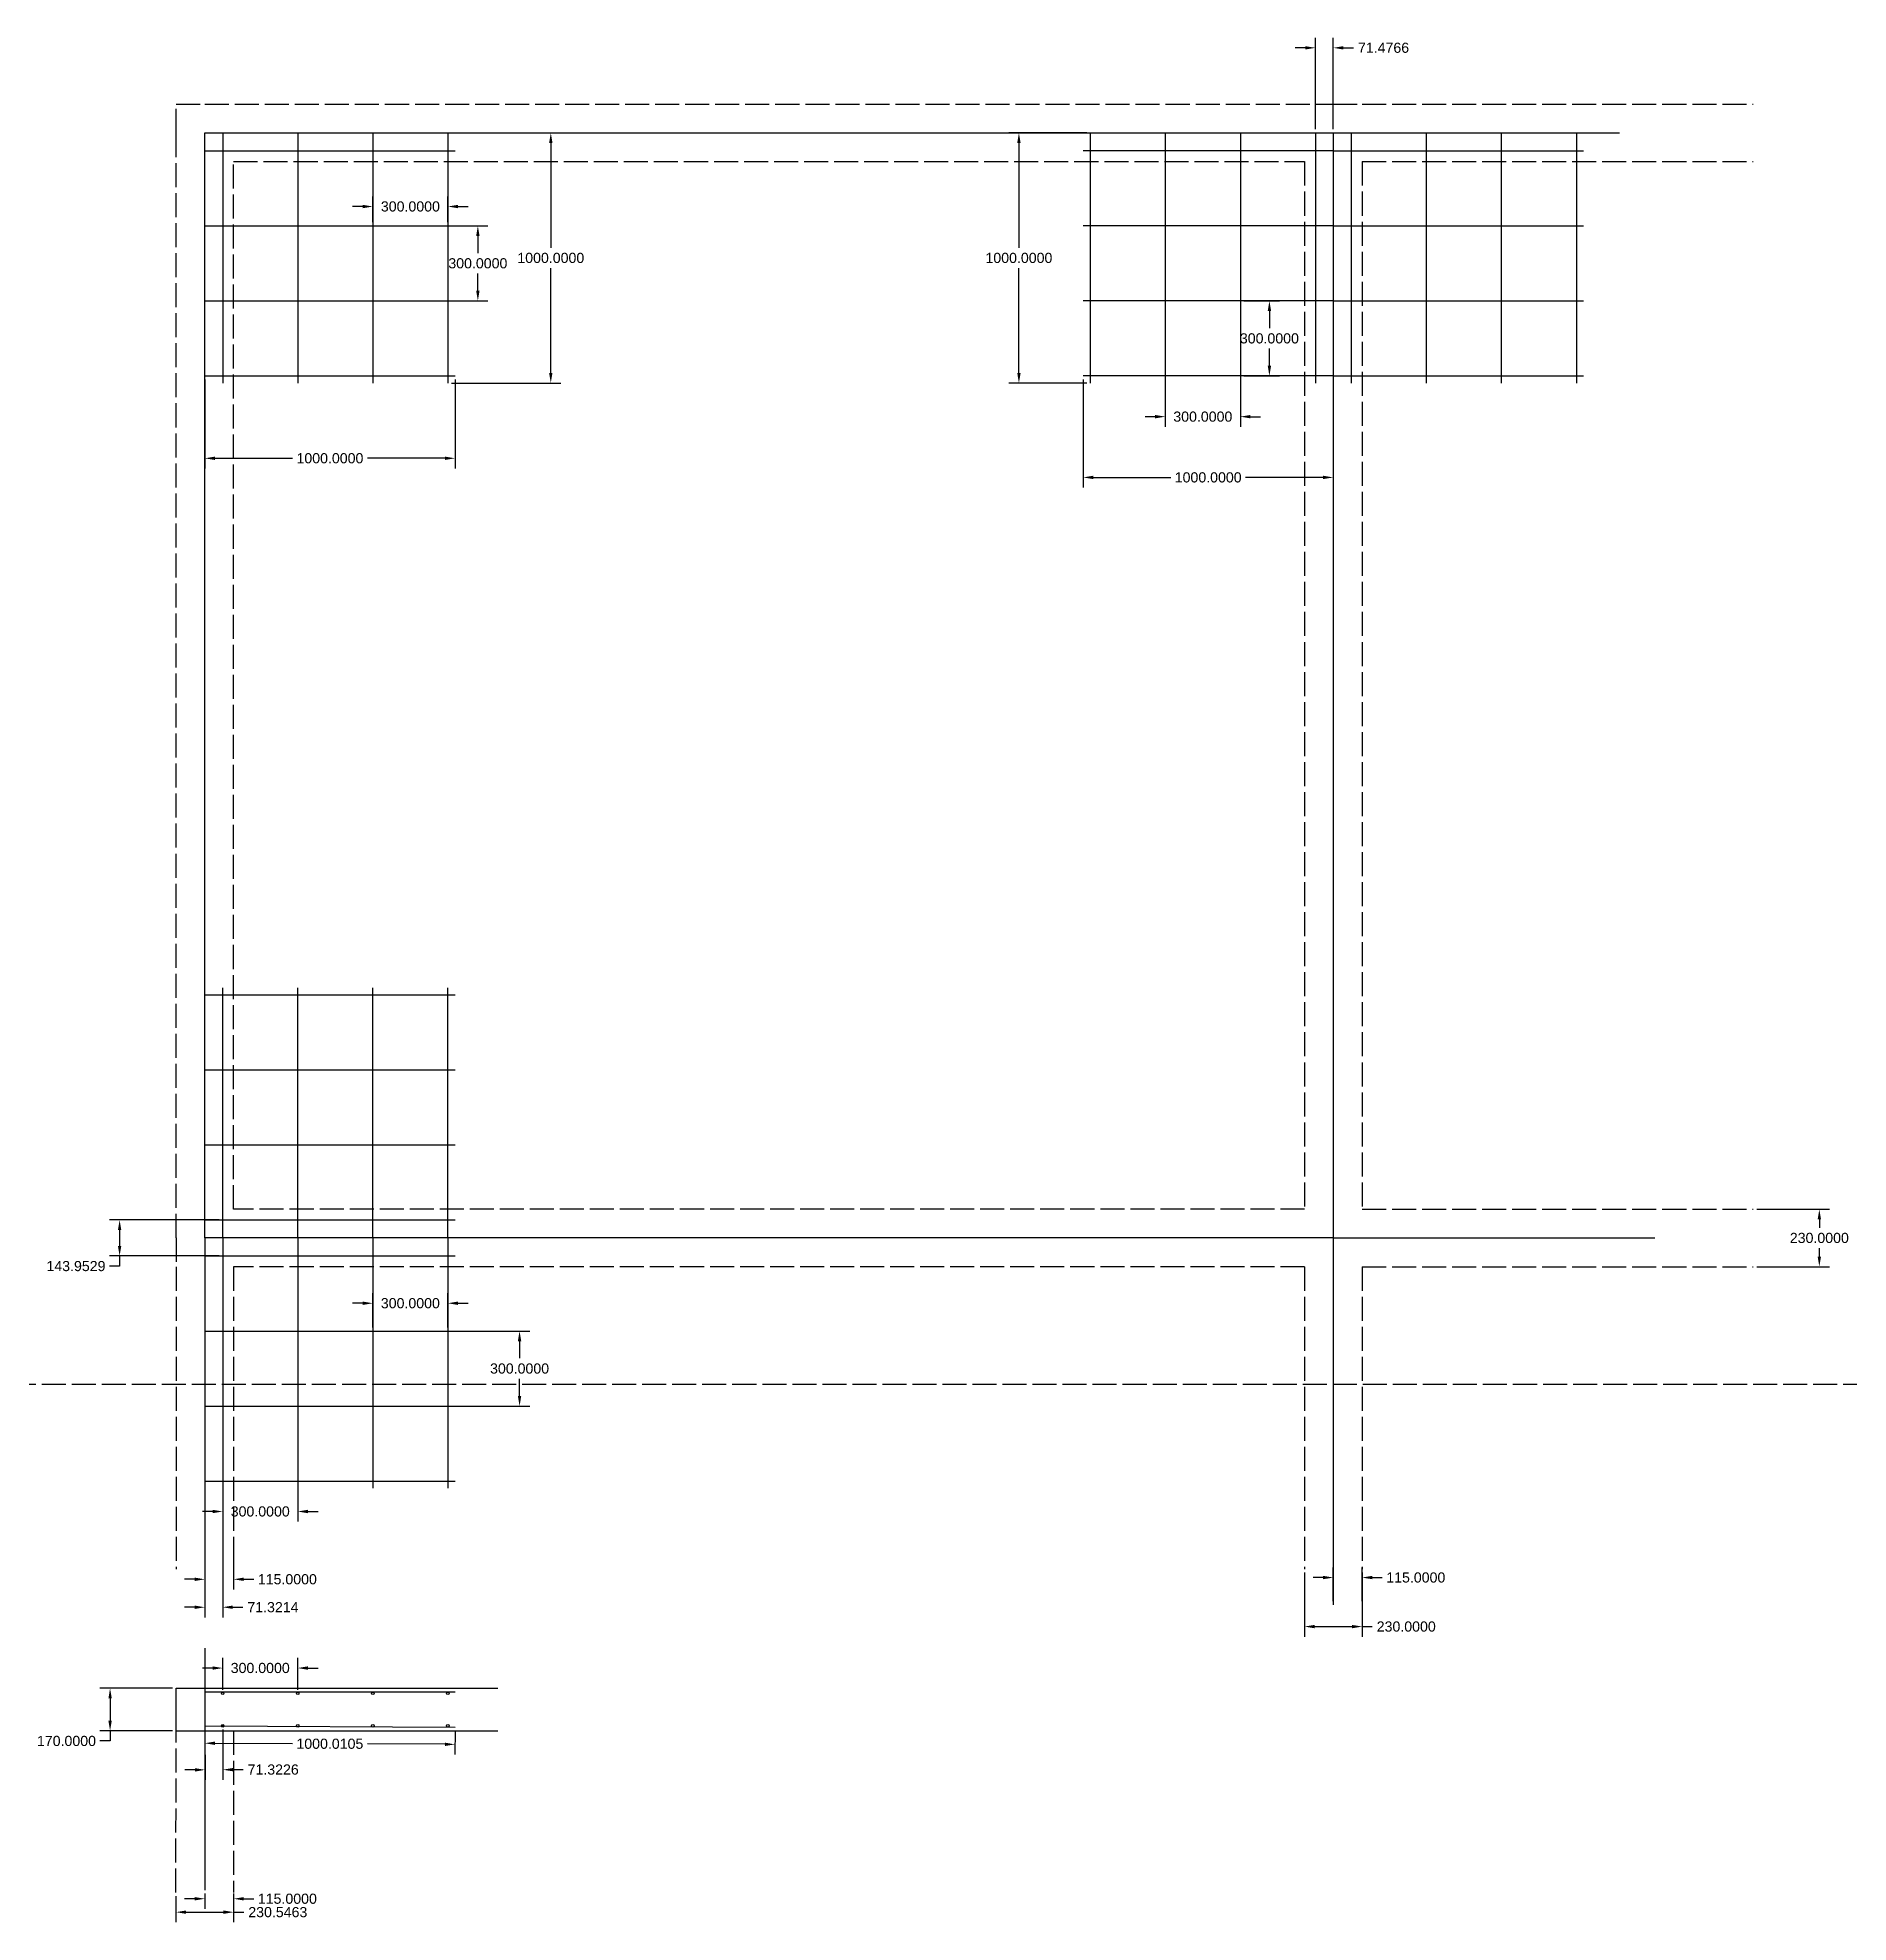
# Model space of a CAD drawing. Header units: millimetres. Extents: x 33248 to 58046, y 1697 to 11317.
# Drawn here: x 50809 to 58046, y 3784 to 11317 of the extents above; entities that cross this region are included whole.
import ezdxf

# ---------------------------------------------------------------- set-up
doc = ezdxf.new("R2010")
doc.units = ezdxf.units.MM
doc.header["$LTSCALE"] = 8
doc.linetypes.add('ACAD_ISO02W100', pattern=[15, 12, -3])
for name, color, linetype in [('Brick Wall', 32, 'ACAD_ISO02W100'), ('Construction Lines', 30, 'ACAD_ISO02W100'), ('Dimensions', 130, 'Continuous'), ('Torsional Reinforcements', 119, 'Continuous')]:
    doc.layers.add(name, color=color, linetype=linetype)
doc.styles.get("Standard").update_dxf_attribs({"font": 'arial.ttf'})
doc.dimstyles.get("Standard").update_dxf_attribs({"dimscale": 225, "dimtxt": 0.18, "dimasz": 0.18, "dimexe": 0.18, "dimexo": 0.0625, "dimgap": 0.09, "dimtad": 0, "dimtih": 1, "dimtoh": 1, "dimdec": 4, "dimzin": 0, "dimdsep": 46, "dimtxsty": 'Standard', "dimcen": 0.09, "dimadec": 0, "dimazin": 0, "dimtfac": 1, "dimtdec": 4, "dimtofl": 0, "dimtmove": 0, "dimatfit": 3, "dimfxl": 1, "dimtolj": 1, "dimtzin": 0, "dimarcsym": 0})

msp = doc.modelspace()

# ---------------------------------------------------------------- blocks, each defined once
blk = doc.blocks.new('*D37')
at = {"color": 0, "lineweight": -2, "transparency": 16777216}
for p, q in [((51361.8, 3888.6), (51361.8, 3784)), ((51592.3, 3888.6), (51592.3, 3784)), ((51402.3, 3824.5), (51551.8, 3824.5)), ((51592.3, 3824.5), (51632.8, 3824.5))]:
    blk.add_line(p, q, dxfattribs=at)
at = {"color": 0, "transparency": 16777216}
for points in [[(51402.3, 3831.3), (51402.3, 3817.8), (51361.8, 3824.5)], [(51551.8, 3831.3), (51551.8, 3817.8), (51592.3, 3824.5)]]:
    blk.add_solid(points, dxfattribs=at)
at = {"layer": 'Defpoints', "color": 0, "transparency": 16777216}
for p in [(51361.8, 3902.7), (51592.3, 3902.7), (51592.3, 3824.5)]:
    blk.add_point(p, dxfattribs=at)
at = {"color": 0, "transparency": 16777216, "insert": (51769, 3824.5), "char_height": 40.5, "attachment_point": 5}
blk.add_mtext('\\A1;230.5463', dxfattribs=at)
blk = doc.blocks.new('*D40')
at = {"layer": 'Defpoints', "color": 0, "transparency": 16777216}
for p in [(51362.3, 4719.2), (51098.6, 4549.2), (51362.3, 4549.2)]:
    blk.add_point(p, dxfattribs=at)
at = {"layer": 'Dimensions', "color": 0, "lineweight": -2, "transparency": 16777216}
for p, q in [((51348.3, 4719.2), (51058.1, 4719.2)), ((51098.6, 4678.7), (51098.6, 4589.7)), ((51348.3, 4549.2), (51058.1, 4549.2)), ((51098.6, 4549.2), (51098.6, 4508.7)), ((51098.6, 4508.7), (51058.1, 4508.7))]:
    blk.add_line(p, q, dxfattribs=at)
at = {"layer": 'Dimensions', "color": 0, "transparency": 16777216}
for points in [[(51091.9, 4678.7), (51105.4, 4678.7), (51098.6, 4719.2)], [(51091.9, 4589.7), (51105.4, 4589.7), (51098.6, 4549.2)]]:
    blk.add_solid(points, dxfattribs=at)
at = {"layer": 'Dimensions', "color": 0, "transparency": 16777216, "insert": (50924.3, 4508.7), "char_height": 40.5, "attachment_point": 5}
blk.add_mtext('\\A1;170.0000', dxfattribs=at)
blk = doc.blocks.new('*D41')
at = {"layer": 'Defpoints', "color": 0, "transparency": 16777216}
for p in [(51477.3, 3912.7), (51592.3, 3912.7), (51592.3, 3878.1)]:
    blk.add_point(p, dxfattribs=at)
at = {"layer": 'Dimensions', "color": 0, "lineweight": -2, "transparency": 16777216}
for p, q in [((51436.8, 3878.1), (51396.3, 3878.1)), ((51477.3, 3898.6), (51477.3, 3837.6)), ((51592.3, 3898.6), (51592.3, 3837.6)), ((51632.8, 3878.1), (51673.3, 3878.1))]:
    blk.add_line(p, q, dxfattribs=at)
at = {"layer": 'Dimensions', "color": 0, "transparency": 16777216}
for points in [[(51436.8, 3884.9), (51436.8, 3871.4), (51477.3, 3878.1)], [(51632.8, 3884.9), (51632.8, 3871.4), (51592.3, 3878.1)]]:
    blk.add_solid(points, dxfattribs=at)
at = {"layer": 'Dimensions', "color": 0, "transparency": 16777216, "insert": (51807.1, 3878.1), "char_height": 40.5, "attachment_point": 5}
blk.add_mtext('\\A1;115.0000', dxfattribs=at)
blk = doc.blocks.new('*D42')
at = {"layer": 'Defpoints', "color": 0, "transparency": 16777216}
for p in [(51848.7, 4800.3), (51548.7, 4699.2), (51848.7, 4699.2)]:
    blk.add_point(p, dxfattribs=at)
at = {"layer": 'Dimensions', "color": 0, "lineweight": -2, "transparency": 16777216}
for p, q in [((51548.7, 4713.3), (51548.7, 4840.8)), ((51848.7, 4713.3), (51848.7, 4840.8)), ((51508.2, 4800.3), (51467.7, 4800.3)), ((51889.2, 4800.3), (51929.7, 4800.3))]:
    blk.add_line(p, q, dxfattribs=at)
at = {"layer": 'Dimensions', "color": 0, "transparency": 16777216}
for points in [[(51508.2, 4807), (51508.2, 4793.5), (51548.7, 4800.3)], [(51889.2, 4807), (51889.2, 4793.5), (51848.7, 4800.3)]]:
    blk.add_solid(points, dxfattribs=at)
at = {"layer": 'Dimensions', "color": 0, "transparency": 16777216, "insert": (51698.7, 4800.3), "char_height": 40.5, "attachment_point": 5}
blk.add_mtext('\\A1;300.0000', dxfattribs=at)
blk = doc.blocks.new('*D43')
at = {"layer": 'Defpoints', "color": 0, "transparency": 16777216}
for p in [(51477.3, 4568.8), (51548.7, 4569.2), (51549.7, 4393.9)]:
    blk.add_point(p, dxfattribs=at)
at = {"layer": 'Dimensions', "color": 0, "lineweight": -2, "transparency": 16777216}
for p, q in [((51477.4, 4554.7), (51478.6, 4353)), ((51548.7, 4555.2), (51549.9, 4353.4)), ((51437.9, 4393.3), (51397.4, 4393)), ((51590.2, 4394.2), (51630.7, 4394.4))]:
    blk.add_line(p, q, dxfattribs=at)
at = {"layer": 'Dimensions', "color": 0, "transparency": 16777216}
for points in [[(51437.8, 4400), (51437.9, 4386.5), (51478.4, 4393.5)], [(51590.1, 4400.9), (51590.2, 4387.4), (51549.7, 4393.9)]]:
    blk.add_solid(points, dxfattribs=at)
at = {"layer": 'Dimensions', "color": 0, "transparency": 16777216, "insert": (51750.5, 4394.4), "char_height": 40.5, "attachment_point": 5}
blk.add_mtext('\\A1;71.3226', dxfattribs=at)
blk = doc.blocks.new('*D44')
at = {"layer": 'Defpoints', "color": 0, "transparency": 16777216}
for p in [(51477.3, 4568.8), (52477.3, 4564.2), (52477, 4495.2)]:
    blk.add_point(p, dxfattribs=at)
at = {"layer": 'Dimensions', "color": 0, "lineweight": -2, "transparency": 16777216}
for p, q in [((51477.3, 4554.7), (51476.8, 4459.3)), ((52477.3, 4550.2), (52476.8, 4454.7)), ((51517.5, 4499.6), (51827.3, 4498.2)), ((52436.5, 4495.4), (52126.8, 4496.8))]:
    blk.add_line(p, q, dxfattribs=at)
at = {"layer": 'Dimensions', "color": 0, "transparency": 16777216}
for points in [[(51517.5, 4506.4), (51517.5, 4492.9), (51477, 4499.8)], [(52436.5, 4502.2), (52436.5, 4488.7), (52477, 4495.2)]]:
    blk.add_solid(points, dxfattribs=at)
at = {"layer": 'Dimensions', "color": 0, "transparency": 16777216, "insert": (51977, 4497.5), "char_height": 40.5, "attachment_point": 5}
blk.add_mtext('\\A1;1000.0105', dxfattribs=at)
blk = doc.blocks.new('*D45')
at = {"color": 0, "lineweight": -2, "transparency": 16777216}
for p, q in [((57679.9, 6634.2), (57970.4, 6634.2)), ((57929.9, 6593.7), (57929.9, 6560.2)), ((57929.9, 6444.7), (57929.9, 6478.3)), ((57679.9, 6404.2), (57970.4, 6404.2))]:
    blk.add_line(p, q, dxfattribs=at)
at = {"color": 0, "transparency": 16777216}
for points in [[(57923.1, 6593.7), (57936.6, 6593.7), (57929.9, 6634.2)], [(57923.1, 6444.7), (57936.6, 6444.7), (57929.9, 6404.2)]]:
    blk.add_solid(points, dxfattribs=at)
at = {"layer": 'Defpoints', "color": 0, "transparency": 16777216}
for p in [(57665.8, 6634.2), (57665.8, 6404.2), (57929.9, 6404.2)]:
    blk.add_point(p, dxfattribs=at)
at = {"color": 0, "transparency": 16777216, "insert": (57929.9, 6519.2), "char_height": 40.5, "attachment_point": 5}
blk.add_mtext('\\A1;230.0000', dxfattribs=at)
blk = doc.blocks.new('*D46')
at = {"color": 0, "lineweight": -2, "transparency": 16777216}
for p, q in [((55872.3, 5181.8), (55872.3, 4925.5)), ((56102.3, 5181.8), (56102.3, 4925.5)), ((55912.8, 4966), (56061.8, 4966)), ((56102.3, 4966), (56142.8, 4966))]:
    blk.add_line(p, q, dxfattribs=at)
at = {"color": 0, "transparency": 16777216}
for points in [[(55912.8, 4972.7), (55912.8, 4959.2), (55872.3, 4966)], [(56061.8, 4972.7), (56061.8, 4959.2), (56102.3, 4966)]]:
    blk.add_solid(points, dxfattribs=at)
at = {"layer": 'Defpoints', "color": 0, "transparency": 16777216}
for p in [(55872.3, 5195.9), (56102.3, 5195.9), (56102.3, 4966)]:
    blk.add_point(p, dxfattribs=at)
at = {"color": 0, "transparency": 16777216, "insert": (56278.9, 4966), "char_height": 40.5, "attachment_point": 5}
blk.add_mtext('\\A1;230.0000', dxfattribs=at)
blk = doc.blocks.new('*D47')
at = {"color": 0, "lineweight": -2, "transparency": 16777216}
for p, q in [((55987.3, 5067.2), (55987.3, 5202.5)), ((56102.3, 5067.2), (56102.3, 5202.5)), ((55946.8, 5162), (55906.3, 5162)), ((56142.8, 5162), (56183.3, 5162))]:
    blk.add_line(p, q, dxfattribs=at)
at = {"color": 0, "transparency": 16777216}
for points in [[(55946.8, 5168.8), (55946.8, 5155.3), (55987.3, 5162)], [(56142.8, 5168.8), (56142.8, 5155.3), (56102.3, 5162)]]:
    blk.add_solid(points, dxfattribs=at)
at = {"layer": 'Defpoints', "color": 0, "transparency": 16777216}
for p in [(56102.3, 5162), (55987.3, 5053.2), (56102.3, 5053.2)]:
    blk.add_point(p, dxfattribs=at)
at = {"color": 0, "transparency": 16777216, "insert": (56317.1, 5162), "char_height": 40.5, "attachment_point": 5}
blk.add_mtext('\\A1;115.0000', dxfattribs=at)
blk = doc.blocks.new('*D48')
at = {"color": 0, "lineweight": -2, "transparency": 16777216}
for p, q in [((51477.3, 5533.2), (51477.3, 5002.8)), ((51548.7, 5533.2), (51548.7, 5002.8)), ((51436.8, 5043.3), (51396.3, 5043.3)), ((51589.2, 5043.3), (51629.7, 5043.3))]:
    blk.add_line(p, q, dxfattribs=at)
at = {"color": 0, "transparency": 16777216}
for points in [[(51436.8, 5050.1), (51436.8, 5036.6), (51477.3, 5043.3)], [(51589.2, 5050.1), (51589.2, 5036.6), (51548.7, 5043.3)]]:
    blk.add_solid(points, dxfattribs=at)
at = {"layer": 'Defpoints', "color": 0, "transparency": 16777216}
for p in [(51477.3, 5547.2), (51548.7, 5547.2), (51548.7, 5043.3)]:
    blk.add_point(p, dxfattribs=at)
at = {"color": 0, "transparency": 16777216, "insert": (51749.5, 5043.3), "char_height": 40.5, "attachment_point": 5}
blk.add_mtext('\\A1;71.3214', dxfattribs=at)
blk = doc.blocks.new('*D49')
at = {"color": 0, "lineweight": -2, "transparency": 16777216}
for p, q in [((51477.3, 5314.3), (51477.3, 5114.5)), ((51592.3, 5314.3), (51592.3, 5114.5)), ((51436.8, 5155), (51396.3, 5155)), ((51632.8, 5155), (51673.3, 5155))]:
    blk.add_line(p, q, dxfattribs=at)
at = {"color": 0, "transparency": 16777216}
for points in [[(51436.8, 5161.8), (51436.8, 5148.3), (51477.3, 5155)], [(51632.8, 5161.8), (51632.8, 5148.3), (51592.3, 5155)]]:
    blk.add_solid(points, dxfattribs=at)
at = {"layer": 'Defpoints', "color": 0, "transparency": 16777216}
for p in [(51477.3, 5328.3), (51592.3, 5328.3), (51592.3, 5155)]:
    blk.add_point(p, dxfattribs=at)
at = {"color": 0, "transparency": 16777216, "insert": (51807.1, 5155), "char_height": 40.5, "attachment_point": 5}
blk.add_mtext('\\A1;115.0000', dxfattribs=at)
blk = doc.blocks.new('*D50')
at = {"color": 0, "lineweight": -2, "transparency": 16777216}
for p, q in [((51548.7, 5533.2), (51548.7, 5385.5)), ((51848.7, 5533.2), (51848.7, 5385.5)), ((51508.2, 5426), (51467.7, 5426)), ((51889.2, 5426), (51929.7, 5426))]:
    blk.add_line(p, q, dxfattribs=at)
at = {"color": 0, "transparency": 16777216}
for points in [[(51508.2, 5432.7), (51508.2, 5419.2), (51548.7, 5426)], [(51889.2, 5432.7), (51889.2, 5419.2), (51848.7, 5426)]]:
    blk.add_solid(points, dxfattribs=at)
at = {"layer": 'Defpoints', "color": 0, "transparency": 16777216}
for p in [(51548.7, 5547.2), (51848.7, 5547.2), (51848.7, 5426)]:
    blk.add_point(p, dxfattribs=at)
at = {"color": 0, "transparency": 16777216, "insert": (51698.7, 5426), "char_height": 40.5, "attachment_point": 5}
blk.add_mtext('\\A1;300.0000', dxfattribs=at)
blk = doc.blocks.new('*D51')
at = {"color": 0, "lineweight": -2, "transparency": 16777216}
for p, q in [((52462.7, 6147.2), (52775.7, 6147.2)), ((52735.2, 6106.7), (52735.2, 6038.2)), ((52735.2, 5887.7), (52735.2, 5956.3)), ((52462.7, 5847.2), (52775.7, 5847.2))]:
    blk.add_line(p, q, dxfattribs=at)
at = {"color": 0, "transparency": 16777216}
for points in [[(52728.4, 6106.7), (52741.9, 6106.7), (52735.2, 6147.2)], [(52728.4, 5887.7), (52741.9, 5887.7), (52735.2, 5847.2)]]:
    blk.add_solid(points, dxfattribs=at)
at = {"layer": 'Defpoints', "color": 0, "transparency": 16777216}
for p in [(52448.7, 6147.2), (52448.7, 5847.2), (52735.2, 5847.2)]:
    blk.add_point(p, dxfattribs=at)
at = {"color": 0, "transparency": 16777216, "insert": (52735.2, 5997.2), "char_height": 40.5, "attachment_point": 5}
blk.add_mtext('\\A1;300.0000', dxfattribs=at)
blk = doc.blocks.new('*D52')
at = {"color": 0, "lineweight": -2, "transparency": 16777216}
for p, q in [((52108.2, 6258.3), (52067.7, 6258.3)), ((52148.7, 6161.3), (52148.7, 6298.8)), ((52448.7, 6161.3), (52448.7, 6298.8)), ((52489.2, 6258.3), (52529.7, 6258.3))]:
    blk.add_line(p, q, dxfattribs=at)
at = {"color": 0, "transparency": 16777216}
for points in [[(52108.2, 6265.1), (52108.2, 6251.6), (52148.7, 6258.3)], [(52489.2, 6265.1), (52489.2, 6251.6), (52448.7, 6258.3)]]:
    blk.add_solid(points, dxfattribs=at)
at = {"layer": 'Defpoints', "color": 0, "transparency": 16777216}
for p in [(52448.7, 6258.3), (52148.7, 6147.2), (52448.7, 6147.2)]:
    blk.add_point(p, dxfattribs=at)
at = {"color": 0, "transparency": 16777216, "insert": (52298.7, 6258.3), "char_height": 40.5, "attachment_point": 5}
blk.add_mtext('\\A1;300.0000', dxfattribs=at)
blk = doc.blocks.new('*D53')
at = {"color": 0, "lineweight": -2, "transparency": 16777216}
for p, q in [((51534.6, 6591.2), (51096.2, 6591.2)), ((51136.7, 6550.7), (51136.7, 6487.7)), ((51534.6, 6447.2), (51096.2, 6447.2)), ((51136.7, 6406.7), (51096.2, 6406.7)), ((51136.7, 6447.2), (51136.7, 6406.7))]:
    blk.add_line(p, q, dxfattribs=at)
at = {"color": 0, "transparency": 16777216}
for points in [[(51129.9, 6550.7), (51143.4, 6550.7), (51136.7, 6591.2)], [(51129.9, 6487.7), (51143.4, 6487.7), (51136.7, 6447.2)]]:
    blk.add_solid(points, dxfattribs=at)
at = {"layer": 'Defpoints', "color": 0, "transparency": 16777216}
for p in [(51548.7, 6591.2), (51136.7, 6447.2), (51548.7, 6447.2)]:
    blk.add_point(p, dxfattribs=at)
at = {"color": 0, "transparency": 16777216, "insert": (50962.3, 6406.7), "char_height": 40.5, "attachment_point": 5}
blk.add_mtext('\\A1;143.9529', dxfattribs=at)
blk = doc.blocks.new('*D54')
at = {"color": 0, "lineweight": -2, "transparency": 16777216}
for p, q in [((51477.3, 9950.6), (51477.3, 9595)), ((52477.3, 9950.6), (52477.3, 9595)), ((51517.8, 9635.5), (51827.8, 9635.5)), ((52436.8, 9635.5), (52126.9, 9635.5))]:
    blk.add_line(p, q, dxfattribs=at)
at = {"color": 0, "transparency": 16777216}
for points in [[(51517.8, 9642.3), (51517.8, 9628.8), (51477.3, 9635.5)], [(52436.8, 9642.3), (52436.8, 9628.8), (52477.3, 9635.5)]]:
    blk.add_solid(points, dxfattribs=at)
at = {"layer": 'Defpoints', "color": 0, "transparency": 16777216}
for p in [(51477.3, 9964.6), (52477.3, 9964.6), (51477.3, 9635.5)]:
    blk.add_point(p, dxfattribs=at)
at = {"color": 0, "transparency": 16777216, "insert": (51977.3, 9635.5), "char_height": 40.5, "attachment_point": 5}
blk.add_mtext('\\A1;1000.0000', dxfattribs=at)
blk = doc.blocks.new('*D55')
at = {"color": 0, "lineweight": -2, "transparency": 16777216}
for p, q in [((52463, 10936.2), (52900.5, 10936.2)), ((52860, 10895.7), (52860, 10477.1)), ((52860, 9976.7), (52860, 10395.3)), ((52463, 9936.2), (52900.5, 9936.2))]:
    blk.add_line(p, q, dxfattribs=at)
at = {"color": 0, "transparency": 16777216}
for points in [[(52853.2, 10895.7), (52866.7, 10895.7), (52860, 10936.2)], [(52853.2, 9976.7), (52866.7, 9976.7), (52860, 9936.2)]]:
    blk.add_solid(points, dxfattribs=at)
at = {"layer": 'Defpoints', "color": 0, "transparency": 16777216}
for p in [(52448.9, 10936.2), (52448.9, 9936.2), (52860, 9936.2)]:
    blk.add_point(p, dxfattribs=at)
at = {"color": 0, "transparency": 16777216, "insert": (52860, 10436.2), "char_height": 40.5, "attachment_point": 5}
blk.add_mtext('\\A1;1000.0000', dxfattribs=at)
blk = doc.blocks.new('*D56')
at = {"color": 0, "lineweight": -2, "transparency": 16777216}
for p, q in [((52108.4, 10641.8), (52067.9, 10641.8)), ((52148.9, 10578.7), (52148.9, 10682.3)), ((52448.9, 10578.7), (52448.9, 10682.3)), ((52489.4, 10641.8), (52529.9, 10641.8))]:
    blk.add_line(p, q, dxfattribs=at)
at = {"color": 0, "transparency": 16777216}
for points in [[(52108.4, 10648.5), (52108.4, 10635), (52148.9, 10641.8)], [(52489.4, 10648.5), (52489.4, 10635), (52448.9, 10641.8)]]:
    blk.add_solid(points, dxfattribs=at)
at = {"layer": 'Defpoints', "color": 0, "transparency": 16777216}
for p in [(52448.9, 10641.8), (52148.9, 10564.6), (52448.9, 10564.6)]:
    blk.add_point(p, dxfattribs=at)
at = {"color": 0, "transparency": 16777216, "insert": (52298.9, 10641.8), "char_height": 40.5, "attachment_point": 5}
blk.add_mtext('\\A1;300.0000', dxfattribs=at)
blk = doc.blocks.new('*D57')
at = {"color": 0, "lineweight": -2, "transparency": 16777216}
for p, q in [((52463, 10564.6), (52609, 10564.6)), ((52568.5, 10524.1), (52568.5, 10455.6)), ((52568.5, 10305.1), (52568.5, 10373.7)), ((52463, 10264.6), (52609, 10264.6))]:
    blk.add_line(p, q, dxfattribs=at)
at = {"color": 0, "transparency": 16777216}
for points in [[(52561.7, 10524.1), (52575.2, 10524.1), (52568.5, 10564.6)], [(52561.7, 10305.1), (52575.2, 10305.1), (52568.5, 10264.6)]]:
    blk.add_solid(points, dxfattribs=at)
at = {"layer": 'Defpoints', "color": 0, "transparency": 16777216}
for p in [(52448.9, 10564.6), (52448.9, 10264.6), (52568.5, 10264.6)]:
    blk.add_point(p, dxfattribs=at)
at = {"color": 0, "transparency": 16777216, "insert": (52568.5, 10414.6), "char_height": 40.5, "attachment_point": 5}
blk.add_mtext('\\A1;300.0000', dxfattribs=at)
blk = doc.blocks.new('*D58')
at = {"color": 0, "lineweight": -2, "transparency": 16777216}
for p, q in [((55001.8, 10936.2), (54690.4, 10936.2)), ((54730.9, 10895.7), (54730.9, 10477.1)), ((54730.9, 9976.7), (54730.9, 10395.3)), ((55001.8, 9936.2), (54690.4, 9936.2))]:
    blk.add_line(p, q, dxfattribs=at)
at = {"color": 0, "transparency": 16777216}
for points in [[(54724.2, 10895.7), (54737.7, 10895.7), (54730.9, 10936.2)], [(54724.2, 9976.7), (54737.7, 9976.7), (54730.9, 9936.2)]]:
    blk.add_solid(points, dxfattribs=at)
at = {"layer": 'Defpoints', "color": 0, "transparency": 16777216}
for p in [(55015.9, 10936.2), (54730.9, 9936.2), (55015.9, 9936.2)]:
    blk.add_point(p, dxfattribs=at)
at = {"color": 0, "transparency": 16777216, "insert": (54730.9, 10436.2), "char_height": 40.5, "attachment_point": 5}
blk.add_mtext('\\A1;1000.0000', dxfattribs=at)
blk = doc.blocks.new('*D59')
at = {"color": 0, "lineweight": -2, "transparency": 16777216}
for p, q in [((54987.3, 9950.6), (54987.3, 9518.5)), ((55987.3, 9950.6), (55987.3, 9518.5)), ((55027.8, 9559), (55337.8, 9559)), ((55946.8, 9559), (55636.9, 9559))]:
    blk.add_line(p, q, dxfattribs=at)
at = {"color": 0, "transparency": 16777216}
for points in [[(55027.8, 9565.8), (55027.8, 9552.3), (54987.3, 9559)], [(55946.8, 9565.8), (55946.8, 9552.3), (55987.3, 9559)]]:
    blk.add_solid(points, dxfattribs=at)
at = {"layer": 'Defpoints', "color": 0, "transparency": 16777216}
for p in [(54987.3, 9964.6), (55987.3, 9964.6), (55987.3, 9559)]:
    blk.add_point(p, dxfattribs=at)
at = {"color": 0, "transparency": 16777216, "insert": (55487.3, 9559), "char_height": 40.5, "attachment_point": 5}
blk.add_mtext('\\A1;1000.0000', dxfattribs=at)
blk = doc.blocks.new('*D60')
at = {"color": 0, "lineweight": -2, "transparency": 16777216}
for p, q in [((55315.9, 9950.6), (55315.9, 9761.3)), ((55615.9, 9950.6), (55615.9, 9761.3)), ((55275.4, 9801.8), (55234.9, 9801.8)), ((55656.4, 9801.8), (55696.9, 9801.8))]:
    blk.add_line(p, q, dxfattribs=at)
at = {"color": 0, "transparency": 16777216}
for points in [[(55275.4, 9808.6), (55275.4, 9795.1), (55315.9, 9801.8)], [(55656.4, 9808.6), (55656.4, 9795.1), (55615.9, 9801.8)]]:
    blk.add_solid(points, dxfattribs=at)
at = {"layer": 'Defpoints', "color": 0, "transparency": 16777216}
for p in [(55315.9, 9964.6), (55615.9, 9964.6), (55615.9, 9801.8)]:
    blk.add_point(p, dxfattribs=at)
at = {"color": 0, "transparency": 16777216, "insert": (55465.9, 9801.8), "char_height": 40.5, "attachment_point": 5}
blk.add_mtext('\\A1;300.0000', dxfattribs=at)
blk = doc.blocks.new('*D61')
at = {"color": 0, "lineweight": -2, "transparency": 16777216}
for p, q in [((55629.9, 10264.6), (55772.5, 10264.6)), ((55732, 10224.1), (55732, 10155.6)), ((55732, 10005.1), (55732, 10073.7)), ((55629.9, 9964.6), (55772.5, 9964.6))]:
    blk.add_line(p, q, dxfattribs=at)
at = {"color": 0, "transparency": 16777216}
for points in [[(55725.3, 10224.1), (55738.8, 10224.1), (55732, 10264.6)], [(55725.3, 10005.1), (55738.8, 10005.1), (55732, 9964.6)]]:
    blk.add_solid(points, dxfattribs=at)
at = {"layer": 'Defpoints', "color": 0, "transparency": 16777216}
for p in [(55615.9, 10264.6), (55615.9, 9964.6), (55732, 9964.6)]:
    blk.add_point(p, dxfattribs=at)
at = {"color": 0, "transparency": 16777216, "insert": (55732, 10114.6), "char_height": 40.5, "attachment_point": 5}
blk.add_mtext('\\A1;300.0000', dxfattribs=at)
blk = doc.blocks.new('*D62')
at = {"color": 0, "lineweight": -2, "transparency": 16777216}
for p, q in [((55915.9, 10950.3), (55915.9, 11316.6)), ((55987.3, 10950.3), (55987.3, 11316.6)), ((55875.4, 11276.1), (55834.9, 11276.1)), ((56027.8, 11276.1), (56068.3, 11276.1))]:
    blk.add_line(p, q, dxfattribs=at)
at = {"color": 0, "transparency": 16777216}
for points in [[(55875.4, 11282.8), (55875.4, 11269.3), (55915.9, 11276.1)], [(56027.8, 11282.8), (56027.8, 11269.3), (55987.3, 11276.1)]]:
    blk.add_solid(points, dxfattribs=at)
at = {"layer": 'Defpoints', "color": 0, "transparency": 16777216}
for p in [(55987.3, 11276.1), (55915.9, 10936.2), (55987.3, 10936.2)]:
    blk.add_point(p, dxfattribs=at)
at = {"color": 0, "transparency": 16777216, "insert": (56188.2, 11276.1), "char_height": 40.5, "attachment_point": 5}
blk.add_mtext('\\A1;71.4766', dxfattribs=at)

# ---------------------------------------------------------------- dimensions: what is measured, and where the dimension line sits
for base, p1, p2, picture, middle in [((55987.33432, 11276.0639), (55915.85772, 10936.2193), (55987.33432, 10936.2193), '*D62', (56188.20438, 11276.0639)), ((52448.91186, 10641.77041), (52148.91186, 10564.6304), (52448.91186, 10564.6304), '*D56', (52298.91186, 10641.77041)), ((51477.33432, 9635.50552), (52477.33432, 9964.6304), (51477.33432, 9964.6304), '*D54', (51977.33432, 9635.50552)), ((55987.33432, 9559.02966), (54987.33432, 9964.6304), (55987.33432, 9964.6304), '*D59', (55487.33432, 9559.02966)), ((55615.85772, 9801.82297), (55315.85772, 9964.6304), (55615.85772, 9964.6304), '*D60', (55465.85772, 9801.82297)), ((52448.6557, 6258.33764), (52148.6557, 6147.24282), (52448.6557, 6147.24282), '*D52', (52298.6557, 6258.33764)), ((51548.6557, 5043.33475), (51477.33432, 5547.24282), (51548.6557, 5547.24282), '*D48', (51749.45669, 5043.33475)), ((51848.6557, 5425.98908), (51548.6557, 5547.24282), (51848.6557, 5547.24282), '*D50', (51698.6557, 5425.98908)), ((51592.33432, 5155.04044), (51477.33432, 5328.31535), (51592.33432, 5328.31535), '*D49', (51807.14179, 5155.04044)), ((56102.33432, 5162.04605), (55987.33432, 5053.16628), (56102.33432, 5053.16628), '*D47', (56317.14179, 5162.04605)), ((56102.33432, 4965.96005), (55872.33432, 5195.90481), (56102.33432, 5195.90481), '*D46', (56278.89332, 4965.96005)), ((51592.33432, 3824.53709), (51361.78801, 3902.67976), (51592.33432, 3902.67976), '*D37', (51768.96239, 3824.53709))]:
    dim = msp.add_linear_dim(base=base, p1=p1, p2=p2, dimstyle='Standard')
    dim.commit()
    dim.dimension.update_dxf_attribs({"geometry": picture, "text_midpoint": middle})
for base, p1, p2, picture, middle in [((52859.98514, 9936.2193), (52448.91186, 10936.2193), (52448.91186, 9936.2193), '*D55', (52859.98514, 10436.2193)), ((54730.94438, 9936.2193), (55015.85772, 10936.2193), (55015.85772, 9936.2193), '*D58', (54730.94438, 10436.2193)), ((52568.47722, 10264.6304), (52448.91186, 10564.6304), (52448.91186, 10264.6304), '*D57', (52568.47722, 10414.6304)), ((55732.03586, 9964.6304), (55615.85772, 10264.6304), (55615.85772, 9964.6304), '*D61', (55732.03586, 10114.6304)), ((57929.89521, 6404.2193), (57665.8489, 6634.2193), (57665.8489, 6404.2193), '*D45', (57929.89521, 6519.2193)), ((51136.683725, 6447.242824), (51548.655697, 6591.195768), (51548.655697, 6447.242824), '*D53', (50962.265751, 6406.742824)), ((52735.18469, 5847.24282), (52448.6557, 6147.24282), (52448.6557, 5847.24282), '*D51', (52735.18469, 5997.24282))]:
    dim = msp.add_linear_dim(base=base, p1=p1, p2=p2, angle=90, dimstyle='Standard')
    dim.commit()
    dim.dimension.update_dxf_attribs({"geometry": picture, "text_midpoint": middle})
at = {"layer": 'Dimensions'}
for base, p1, p2, picture, middle in [((51848.6557, 4800.28948), (51548.6557, 4699.2193), (51848.6557, 4699.2193), '*D42', (51698.6557, 4800.28948)), ((51592.33432, 3878.10697), (51477.33432, 3912.69999), (51592.33432, 3912.69999), '*D41', (51807.14179, 3878.10697))]:
    dim = msp.add_linear_dim(base=base, p1=p1, p2=p2, dimstyle='Standard', dxfattribs=at)
    dim.commit()
    dim.dimension.update_dxf_attribs({"geometry": picture, "text_midpoint": middle})
dim = msp.add_linear_dim(base=(51098.62532, 4549.2193), p1=(51362.33432, 4719.2193), p2=(51362.33432, 4549.2193), angle=90, dimstyle='Standard', dxfattribs=at)
dim.commit()
dim.dimension.update_dxf_attribs({"geometry": '*D40', "text_midpoint": (50924.31786, 4508.7193)})
for p2, distance, picture, middle in [((51548.6557, 4569.2193), -175.30182, '*D43', (51750.5484, 4394.39363)), ((52477.33432, 4564.2193), -68.9976, '*D44', (51977.01808, 4497.51411))]:
    dim = msp.add_aligned_dim(p1=(51477.33432, 4568.80266), p2=p2, distance=distance, dimstyle='Standard', dxfattribs=at)
    dim.commit()
    dim.dimension.update_dxf_attribs({"geometry": picture, "text_midpoint": middle})

# ---------------------------------------------------------------- linework, layer by layer
for p, q in [((51477.33432, 10936.2193), (55987.33432, 10936.2193)), ((51477.33432, 6519.2193), (51477.33432, 10936.2193)), ((55987.33432, 10936.2193), (55987.33432, 6519.2193)), ((55987.33432, 10936.2193), (57131.72432, 10936.2193)), ((55987.33432, 6519.2193), (51477.33432, 6519.2193)), ((51477.33432, 6519.2193), (51477.33432, 5328.31535)), ((55987.33432, 6519.2193), (57272.90383, 6519.2193)), ((55987.33432, 6519.2193), (55987.33432, 5053.16628)), ((51477.33432, 4880.16089), (51477.33432, 3912.69999)), ((51362.33432, 4549.2193), (51362.33432, 4719.2193)), ((51362.33432, 4719.2193), (52648.48264, 4719.2193)), ((51362.33432, 4549.2193), (52648.48264, 4549.2193))]:
    msp.add_line(p, q)
at = {"layer": 'Brick Wall'}
for p, q in [((51362.33432, 10936.2193), (51362.33432, 11051.2193)), ((51362.33432, 11051.2193), (51477.33432, 11051.2193)), ((51477.33432, 11051.2193), (55987.33432, 11051.2193)), ((55987.33432, 11051.2193), (56102.33432, 11051.2193)), ((56102.33432, 11051.2193), (57665.8489, 11051.2193)), ((51362.33432, 6519.2193), (51362.33432, 10936.2193)), ((51592.33432, 10821.2193), (55872.33432, 10821.2193)), ((51592.33432, 6634.2193), (51592.33432, 10821.2193)), ((55872.33432, 10821.2193), (55872.33432, 6634.2193)), ((56102.33432, 10821.2193), (56102.33432, 6634.2193)), ((56102.33432, 10821.2193), (57665.8489, 10821.2193)), ((55872.33432, 6634.2193), (51592.33432, 6634.2193)), ((56102.33432, 6634.2193), (57665.8489, 6634.2193)), ((51362.33432, 6519.2193), (51362.33432, 6404.2193)), ((51362.33432, 6404.2193), (51362.33432, 5195.90481)), ((55872.33432, 6404.2193), (51592.33432, 6404.2193)), ((51592.33432, 6404.2193), (51592.33432, 5195.90481)), ((55872.33432, 6404.2193), (55872.33432, 5195.90481)), ((56102.33432, 6404.2193), (56102.33432, 5195.90481)), ((56102.33432, 6404.2193), (57665.8489, 6404.2193)), ((51361.78801, 3902.67976), (51362.33432, 4549.2193)), ((51362.33432, 4549.2193), (51592.33432, 4549.2193)), ((51592.33432, 4549.2193), (51592.33432, 3902.67976))]:
    msp.add_line(p, q, dxfattribs=at)
at = {"layer": 'Construction Lines'}
msp.add_xline((33849.14094, 5933.42932), (-1, 0), dxfattribs=at)
msp.add_point((51548.6557, 4569.2193), dxfattribs=at)
at = {"layer": 'Torsional Reinforcements'}
for p, q in [((51548.91186, 10936.2193), (51548.91186, 9964.6304)), ((51848.91186, 10936.2193), (51848.91186, 9964.6304)), ((52148.91186, 10936.2193), (52148.91186, 9964.6304)), ((52448.91186, 10936.2193), (52448.91186, 9964.6304)), ((55015.85772, 10936.2193), (55015.85772, 9936.2193)), ((55315.85772, 10936.2193), (55315.85772, 9936.2193)), ((55615.85772, 10936.2193), (55615.85772, 9936.2193)), ((55915.85772, 10936.2193), (55915.85772, 9936.2193)), ((56058.81092, 10936.2193), (56058.81092, 9936.2193)), ((56358.81092, 10936.2193), (56358.81092, 9936.2193)), ((56658.81092, 10936.2193), (56658.81092, 9936.2193)), ((56958.81092, 10936.2193), (56958.81092, 9936.2193)), ((51477.33432, 10864.6304), (52477.33432, 10864.6304)), ((55987.33432, 10864.6304), (54987.33432, 10864.6304)), ((55987.33432, 10864.6304), (56987.33432, 10864.6304)), ((51477.33432, 10564.6304), (52477.33432, 10564.6304)), ((55987.33432, 10564.6304), (54987.33432, 10564.6304)), ((55987.33432, 10564.6304), (56987.33432, 10564.6304)), ((51477.33432, 10264.6304), (52477.33432, 10264.6304)), ((55987.33432, 10264.6304), (54987.33432, 10264.6304)), ((55987.33432, 10264.6304), (56987.33432, 10264.6304)), ((51477.33432, 9964.6304), (52477.33432, 9964.6304)), ((51548.91186, 9964.6304), (51548.91186, 9936.2193)), ((51848.91186, 9964.6304), (51848.91186, 9936.2193)), ((52148.91186, 9964.6304), (52148.91186, 9936.2193)), ((52448.91186, 9964.6304), (52448.91186, 9936.2193)), ((55987.33432, 9964.6304), (54987.33432, 9964.6304)), ((55987.33432, 9964.6304), (56987.33432, 9964.6304)), ((51477.33432, 7491.19577), (52477.33432, 7491.19577)), ((51548.6557, 6519.2193), (51548.6557, 7519.2193)), ((51848.6557, 6519.2193), (51848.6557, 7519.2193)), ((52148.6557, 6519.2193), (52148.6557, 7519.2193)), ((52448.6557, 6519.2193), (52448.6557, 7519.2193)), ((51477.33432, 7191.19577), (52477.33432, 7191.19577)), ((51477.33432, 6891.19577), (52477.33432, 6891.19577)), ((51477.33432, 6591.19577), (52477.33432, 6591.19577)), ((51548.6557, 6519.2193), (51548.6557, 5519.2193)), ((51848.6557, 6519.2193), (51848.6557, 5519.2193)), ((52148.6557, 6519.2193), (52148.6557, 5519.2193)), ((52448.6557, 6519.2193), (52448.6557, 5519.2193)), ((51477.33432, 6447.24282), (52477.33432, 6447.24282)), ((51477.33432, 6147.24282), (52477.33432, 6147.24282)), ((51477.33432, 5847.24282), (52477.33432, 5847.24282)), ((51477.33432, 5547.24282), (52477.33432, 5547.24282)), ((52477.33432, 4704.2193), (51477.33432, 4704.2193)), ((51477.33432, 4704.2193), (51477.33432, 4568.80266)), ((51477.33432, 4568.80266), (52477.33432, 4564.2193))]:
    msp.add_line(p, q, dxfattribs=at)
for centre in [(51548.6557, 4699.2193), (51848.6557, 4699.2193), (52148.6557, 4699.2193), (52448.6557, 4699.2193), (51548.6557, 4569.2193), (51848.6557, 4569.2193), (52148.6557, 4569.2193), (52448.6557, 4569.2193)]:
    msp.add_circle(centre, 5, dxfattribs=at)

msp.set_redraw_order([(e.dxf.handle, doc.entitydb.next_handle()) for e in msp.query("TEXT MTEXT ATTDEF DIMENSION ARC_DIMENSION")])  # texts and dimensions are drawn at this point

doc.saveas('drawing.dxf')
